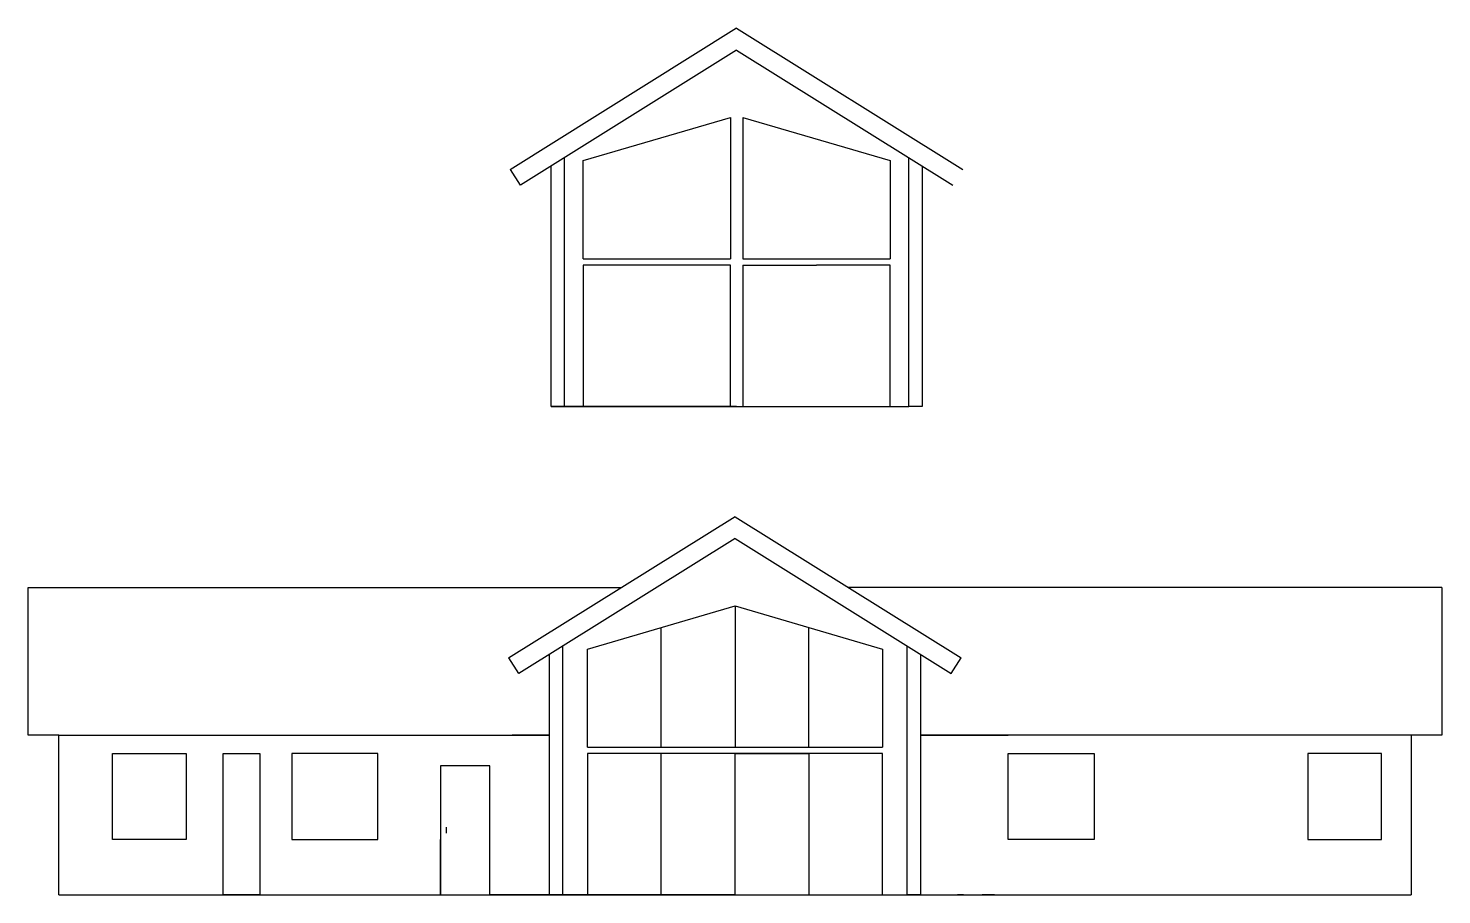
# Model space of a CAD drawing. Header units: millimetres. Extents: x -19900 to 40400, y -12000 to 32304.
# Drawn here: x -700 to 22300, y 18200 to 32304 of the extents above; entities that cross this region are included whole.
import ezdxf

# ---------------------------------------------------------------- set-up
doc = ezdxf.new("R2010")
doc.units = ezdxf.units.MM
doc.layers.get('0').update_dxf_attribs({"lineweight": 25, "true_color": 0xffffff})
doc.layers.add('Mått', color=178, linetype='Continuous', lineweight=25, true_color=0x000000)

msp = doc.modelspace()

# ---------------------------------------------------------------- linework, layer by layer
for p, q in [((10827, 32304), (7139, 29999)), ((10827, 32304), (14506, 30005)), ((10827, 31950), (7307, 29750)), ((10827, 31949), (7307, 29749)), ((10827, 31950), (14347, 29750)), ((8327, 30150), (10727, 30850)), ((10727, 30850), (10727, 28550)), ((10926, 30852), (10926, 28552)), ((10927, 30850), (13327, 30150)), ((8027, 26150), (8027, 30199)), ((8327, 28550), (8327, 30150)), ((13327, 30150), (13327, 28550)), ((13627, 26150), (13627, 30200)), ((7307, 29750), (7148, 30005)), ((7807, 26150), (7807, 30063)), ((13847, 30063), (13847, 26150)), ((8027, 28750), (8027, 28950)), ((8327, 28550), (10727, 28550)), ((10727, 28450), (8327, 28450)), ((8327, 28450), (8327, 26150)), ((10727, 26150), (10727, 28450)), ((10927, 28450), (12127, 28450)), ((13327, 28450), (12127, 28450)), ((13327, 26150), (13327, 28450)), ((7807, 26150), (7807, 27050)), ((8027, 26150), (8027, 27050)), ((13627, 26150), (13627, 27050)), ((10827, 26150), (7807, 26150)), ((7807, 26150), (8027, 26150)), ((8027, 26150), (8227, 26150)), ((8027, 26150), (8307, 26150)), ((8027, 26150), (8307, 26150)), ((8027, 26150), (8307, 26150)), ((8027, 26150), (8307, 26150)), ((8027, 26150), (10827, 26150)), ((8427, 26150), (9627, 26150)), ((12027, 26150), (13227, 26150)), ((13847, 26150), (13627, 26150)), ((10800, 24354), (7113, 22049)), ((10800, 24354), (14479, 22054)), ((10800, 24000), (7280, 21800)), ((10801, 23999), (7281, 21799)), ((10800, 24000), (14320, 21800)), ((-700, 20800), (-700, 23200)), ((-700, 23200), (8954, 23200)), ((22300, 23200), (12646, 23200)), ((22300, 23200), (22300, 20800)), ((8400, 22200), (10800, 22900)), ((10800, 22900), (13200, 22200)), ((10800, 22900), (10800, 20600)), ((9600, 20600), (9600, 22550)), ((12000, 20600), (12000, 22550)), ((7780, 18200), (7780, 22112)), ((8000, 18200), (8000, 22249)), ((8400, 20600), (8400, 22200)), ((13200, 22200), (13200, 20600)), ((13600, 18200), (13600, 22250)), ((13820, 22112), (13820, 18200)), ((7280, 21800), (7121, 22054)), ((14320, 21800), (14479, 22054)), ((8000, 20800), (8000, 21000)), ((-200, 20800), (-700, 20800)), ((-200, 18200), (-200, 20800)), ((-200, 20800), (7780, 20800)), ((7780, 20800), (7175, 20800)), ((21800, 20800), (13820, 20800)), ((13820, 20800), (15245, 20800)), ((21800, 20800), (21800, 18200)), ((22300, 20800), (21800, 20800)), ((670, 19100), (670, 20500)), ((670, 20500), (1870, 20500)), ((1870, 20500), (1870, 19100)), ((2470, 18200), (2470, 20500)), ((2470, 20500), (3070, 20500)), ((2470, 20500), (3070, 20500)), ((3070, 20500), (3070, 18200)), ((4990, 20500), (3590, 20500)), ((3590, 20500), (3590, 19100)), ((4990, 19100), (4990, 20500)), ((8400, 20600), (13200, 20600)), ((10800, 20500), (8400, 20500)), ((8400, 20500), (8400, 18200)), ((9600, 18200), (9600, 20500)), ((10800, 18200), (10800, 20500)), ((10800, 20500), (12000, 20500)), ((12000, 20500), (10800, 20500)), ((12000, 20500), (12000, 18200)), ((13200, 20500), (12000, 20500)), ((13200, 18200), (13200, 20500)), ((15245, 20500), (16645, 20500)), ((15245, 19100), (15245, 20500)), ((16645, 20500), (16645, 19100)), ((21320, 20500), (20120, 20500)), ((20120, 20500), (20120, 19100)), ((21320, 19100), (21320, 20500)), ((6810, 20300), (6010, 20300)), ((6010, 20300), (6010, 18200)), ((6810, 18200), (6810, 20300)), ((1870, 19100), (670, 19100)), ((3590, 19100), (4990, 19100)), ((6010, 18200), (6010, 19100)), ((6100, 19300), (6100, 19200)), ((7780, 18200), (7780, 19100)), ((8000, 18200), (8000, 19100)), ((13600, 18200), (13600, 19100)), ((16645, 19100), (15245, 19100)), ((20120, 19100), (21320, 19100)), ((-200, 18200), (21800, 18200)), ((3070, 18200), (2470, 18200)), ((6010, 18200), (6910, 18200)), ((7780, 18200), (6810, 18200)), ((10800, 18200), (7780, 18200)), ((7780, 18200), (8000, 18200)), ((8000, 18200), (8200, 18200)), ((8000, 18200), (8280, 18200)), ((8000, 18200), (8280, 18200)), ((8000, 18200), (8280, 18200)), ((8000, 18200), (8280, 18200)), ((8000, 18200), (10800, 18200)), ((8400, 18200), (9600, 18200)), ((12000, 18200), (13200, 18200)), ((13820, 18200), (13600, 18200)), ((13820, 18200), (14520, 18200)), ((13820, 18200), (17040, 18200)), ((14520, 18200), (14420, 18200)), ((14520, 18200), (14920, 18200)), ((14920, 18200), (14820, 18200)), ((14920, 18200), (15820, 18200)), ((14920, 18200), (15020, 18200)), ((15020, 18200), (14920, 18200)), ((14920, 18200), (14970, 18200)), ((15820, 18200), (15920, 18200)), ((16965, 18200), (17565, 18200)), ((17565, 18200), (20120, 18200))]:
    msp.add_line(p, q)
at = {"layer": 'Mått'}
for p, q in [((10926, 28552), (13327, 28550)), ((10927, 28450), (10927, 26150)), ((10827, 26150), (13627, 26150))]:
    msp.add_line(p, q, dxfattribs=at)

doc.saveas('drawing.dxf')
